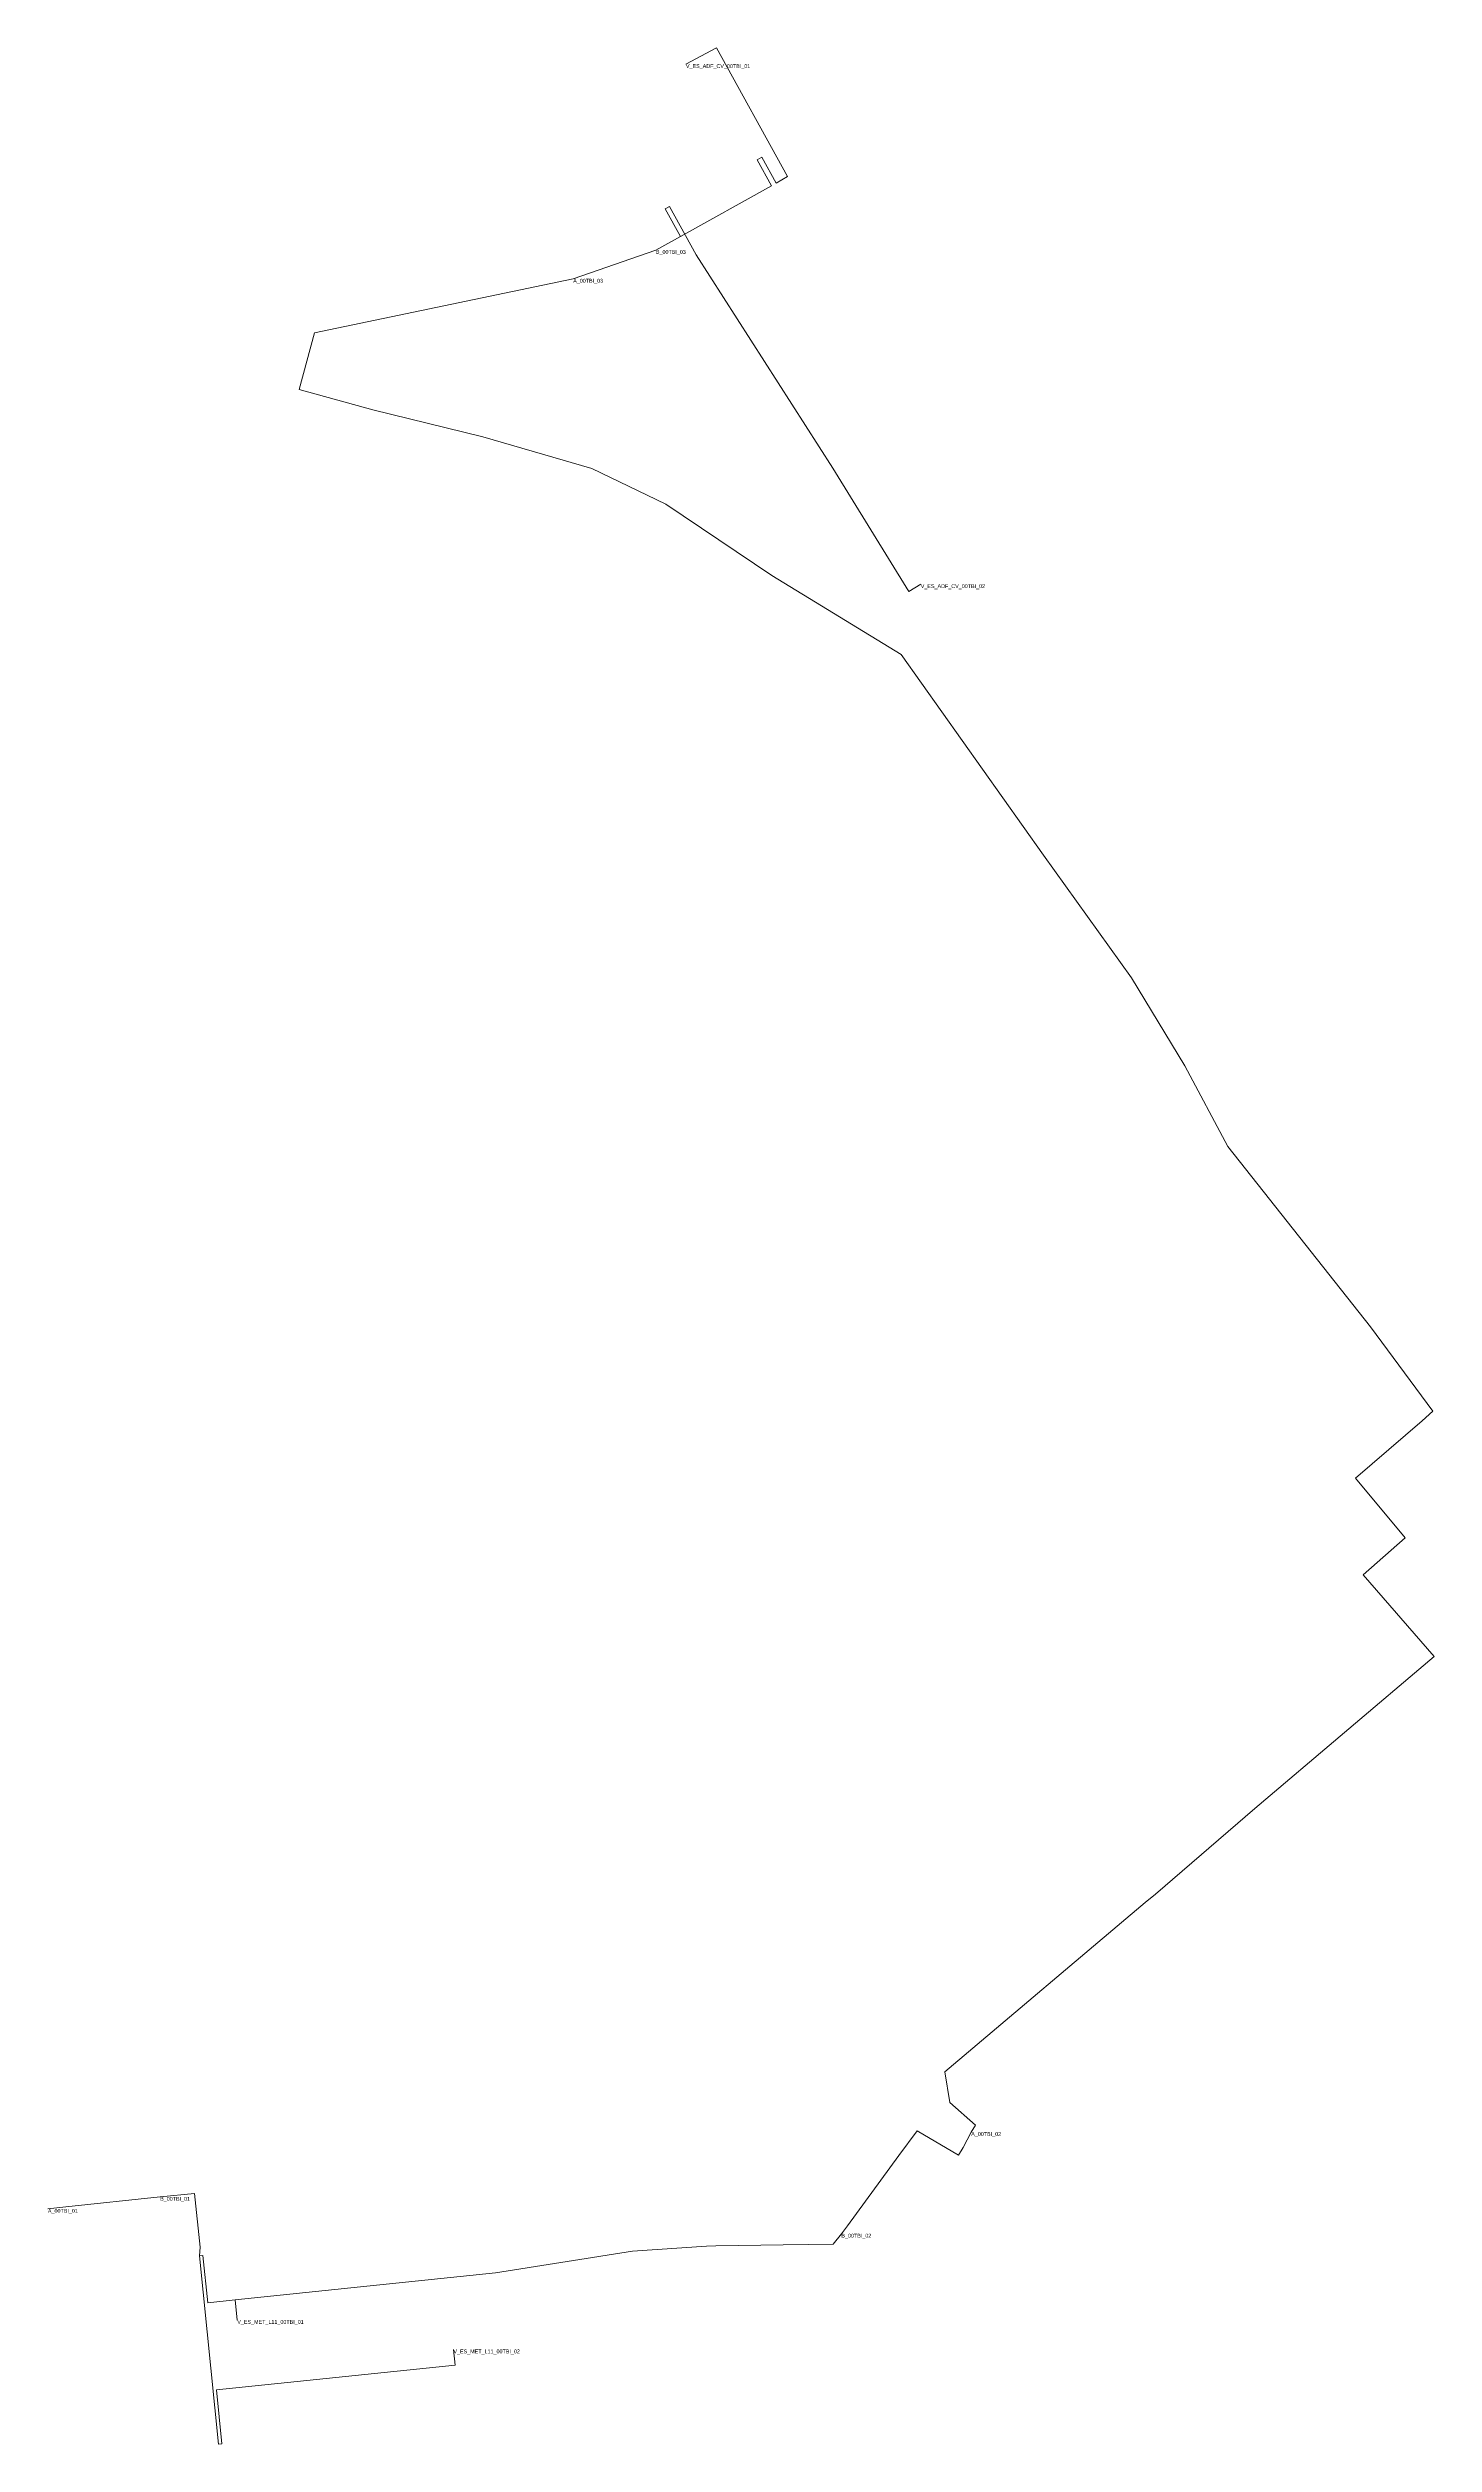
# Model space of a CAD drawing. Header units: metres. Extents: x 431467 to 431647, y 4590046 to 4590357.
import ezdxf
from ezdxf.enums import TextEntityAlignment as Align

# ---------------------------------------------------------------- set-up
doc = ezdxf.new("R2010")
doc.units = ezdxf.units.M
doc.header["$MEASUREMENT"] = 0
for name, color, linetype, lineweight, true_color in [('01_A_AccesTren_t', 40, 'Continuous', 0, 0xffd600), ('01_C_AccesExt_t', 251, 'Continuous', 0, 0x646464), ('01_I_Ascensor_l', 251, 'Continuous', 0, 0x646464), ('01_I_BarreraTarifaria_t', 251, 'Continuous', 0, 0x646464), ('01_I_Horitzontal_l', 251, 'Continuous', 0, 0x646464), ('01_I_HoritzontalD_l', 251, 'Continuous', 0, 0x646464), ('01_I_Rampa_l', 251, 'Continuous', 0, 0x646464), ('Asc_D', 251, 'Continuous', 0, 0x646464), ('Carrer', 251, 'Continuous', 0, 0x646464)]:
    doc.layers.add(name, color=color, linetype=linetype, lineweight=lineweight, true_color=true_color)
doc.styles.add('Style-Arial', font='arial.ttf')

msp = doc.modelspace()

# ---------------------------------------------------------------- linework, layer by layer
at = {"layer": '01_I_Ascensor_l'}
for p, q in [((431586.564229, 4590086.265328), (431585.507212, 4590084.263832, -30)), ((431469.071473, 4590076.581703, -10), (431466.755967, 4590076.29122)), ((431486.497461, 4590071.347562, -10), (431486.410894, 4590070.198138, -20)), ((431486.410894, 4590070.198138, -20), (431486.855612, 4590070.245245, -30)), ((431488.881881, 4590045.783072, -20), (431489.340898, 4590045.830783, -30))]:
    msp.add_line(p, q, dxfattribs=at)
at = {"layer": '01_I_Horitzontal_l'}
for p, q in [((431469.071473, 4590076.581703, -10), (431481.320291, 4590077.854391, -10)), ((431570.523296, 4590074.115097, -30), (431569.714799, 4590073.074361, -30)), ((431486.410894, 4590070.198138, -20), (431488.881881, 4590045.783072, -20)), ((431553.419065, 4590071.495428, -30), (431552.199062, 4590071.470565, -30)), ((431491.055497, 4590064.49141, -30), (431491.331896, 4590061.882011, -30))]:
    msp.add_line(p, q, dxfattribs=at)
at = {"layer": '01_I_Horitzontal_l', "flags": 128}
for points, elevation in [([(431559.398626, 4590342.534667), (431561.271321, 4590339.168291), (431562.728646, 4590340.025345), (431553.498575, 4590356.699295), (431549.547764, 4590354.593309)], 10), ([(431547.393186, 4590336.105528), (431550.870445, 4590329.85477), (431568.61978, 4590302.168372), (431578.487789, 4590286.179636), (431580.019358, 4590287.111992)], 10), ([(431585.507212, 4590084.263832), (431584.908666, 4590083.254835), (431579.550104, 4590086.432369), (431577.193707, 4590083.217016)], -30), ([(431481.320291, 4590077.854391), (431485.773308, 4590078.317073), (431486.497461, 4590071.347562)], -10), ([(431569.714799, 4590073.074361), (431568.660255, 4590071.716902), (431562.16308, 4590071.622489)], -30), ([(431486.855612, 4590070.245245), (431487.504911, 4590064.115415), (431491.055497, 4590064.49141)], -30), ([(431542.622544, 4590070.80378), (431524.837241, 4590068.000862), (431491.055497, 4590064.49141)], -30), ([(431489.340898, 4590045.830783), (431488.614953, 4590052.814906), (431519.589022, 4590056.034418), (431519.378911, 4590058.056792)], -30)]:
    msp.add_lwpolyline(points, dxfattribs=dict(at, elevation=elevation))
at = {"layer": '01_I_HoritzontalD_l'}
for p, q in [((431546.84891, 4590335.80275), (431548.827562, 4590332.245903)), ((431534.917161, 4590326.741403), (431545.646681, 4590330.476206)), ((431548.827562, 4590332.245903), (431545.646681, 4590330.476206))]:
    msp.add_line(p, q, dxfattribs=at)
at = {"layer": '01_I_HoritzontalD_l', "flags": 128}
msp.add_lwpolyline([(431548.827562, 4590332.245903), (431560.64397, 4590338.819299), (431558.771275, 4590342.185675)], dxfattribs=at)
at = {"layer": '01_I_Rampa_l'}
for p, q in [((431577.193707, 4590083.217016, -30), (431570.523296, 4590074.115097, -30)), ((431542.622544, 4590070.80378, -30), (431552.199062, 4590071.470565, -30)), ((431553.419065, 4590071.495428, -30), (431562.163128, 4590071.62249, -30))]:
    msp.add_line(p, q, dxfattribs=at)
at = {"layer": 'Asc_D'}
for p, q in [((431558.771275, 4590342.185675), (431559.398626, 4590342.534667, 10)), ((431546.84891, 4590335.80275), (431547.393186, 4590336.105528, 10))]:
    msp.add_line(p, q, dxfattribs=at)
at = {"layer": 'Carrer', "flags": 128}
msp.add_lwpolyline([(431534.917161, 4590326.741403), (431501.331024, 4590319.721848), (431499.367543, 4590312.373222), (431508.934159, 4590309.736477), (431523.186464, 4590306.220817), (431537.322377, 4590302.119214), (431546.953313, 4590297.492445), (431560.671978, 4590288.251889), (431577.465293, 4590278.010897), (431595.92534, 4590251.955664), (431607.346708, 4590236.037537), (431614.277623, 4590224.611642), (431619.883716, 4590214.148368), (431638.358022, 4590190.745512), (431646.465359, 4590179.802951), (431645.085057, 4590178.539131), (431636.438378, 4590171.100846), (431642.882081, 4590163.387069), (431637.429717, 4590158.593508), (431646.62714, 4590147.959516), (431623.357123, 4590128.257264), (431610.457207, 4590117.147891), (431609.131658, 4590116.037911), (431583.148901, 4590094.084082), (431583.796036, 4590090.107903), (431587.141711, 4590087.178244), (431586.564229, 4590086.265328)], dxfattribs=at)

# ---------------------------------------------------------------- texts
at = {"layer": '01_A_AccesTren_t', "style": 'Style-Arial'}
for s, p in [('V_ES_ADF_CV_00TBI_01', (431549.547764, 4590354.593309, 10)), ('V_ES_ADF_CV_00TBI_02', (431580.019358, 4590287.111992, 10)), ('V_ES_MET_L11_00TBI_01', (431491.331896, 4590061.882011, -30)), ('V_ES_MET_L11_00TBI_02', (431519.378911, 4590058.056792, -30))]:
    msp.add_text(s, height=0.5, dxfattribs=at).set_placement(p, align=Align.TOP_LEFT)
at = {"layer": '01_C_AccesExt_t', "style": 'Style-Arial'}
for s, p in [('A_00TBI_03', (431534.917161, 4590326.741403)), ('A_00TBI_02', (431586.564229, 4590086.265328)), ('A_00TBI_01', (431466.755967, 4590076.29122))]:
    msp.add_text(s, height=0.5, dxfattribs=at).set_placement(p, align=Align.TOP_LEFT)
at = {"layer": '01_I_BarreraTarifaria_t', "style": 'Style-Arial'}
for s, p in [('B_00TBI_03', (431545.646681, 4590330.476206)), ('B_00TBI_01', (431481.320291, 4590077.854391, -10)), ('B_00TBI_02', (431569.714799, 4590073.074361, -30))]:
    msp.add_text(s, height=0.5, dxfattribs=at).set_placement(p, align=Align.TOP_LEFT)

doc.saveas('drawing.dxf')
